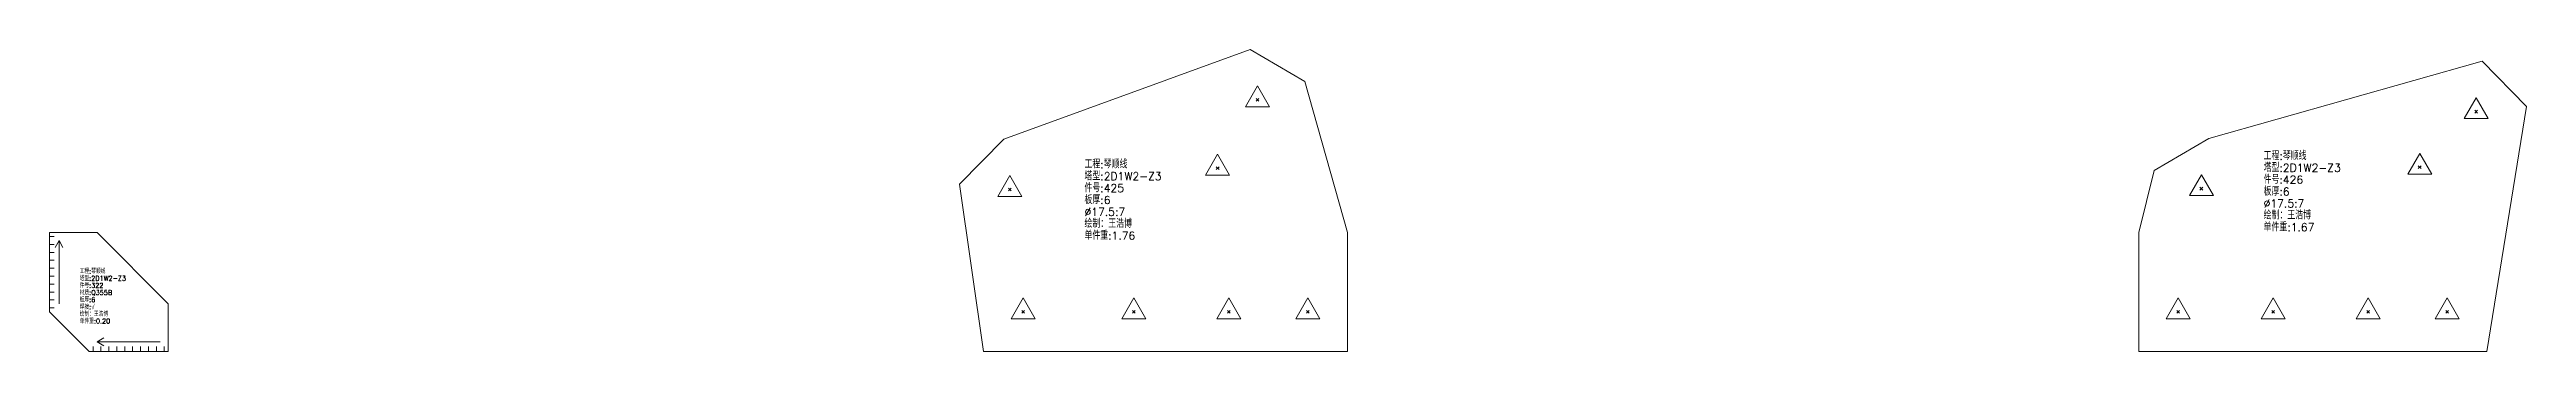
# Model space of a CAD drawing. Extents: x -580 to 8755, y 0 to 14723.
# Drawn here: x 3636 to 5201, y 8630 to 8821 of the extents above; entities that cross this region are included whole.
import ezdxf
from ezdxf.enums import TextEntityAlignment as Align

# ---------------------------------------------------------------- set-up
doc = ezdxf.new("R2010")
doc.units = 0
doc.header["$MEASUREMENT"] = 0
doc.layers.add('1', color=7, linetype='CONTINUOUS', lineweight=25)
doc.styles.get("Standard").update_dxf_attribs({"font": 'simplex.shx', "width": 0.7, "height": 3, "bigfont": 'gbhzfs.shx'})

msp = doc.modelspace()

# ---------------------------------------------------------------- texts
at = {"layer": '1', "color": 7, "linetype": 'Continuous', "lineweight": 18}
for s, height, p in [('工程:琴顺线', 5, (4289.52468, 8744.25536)), ('工程:琴顺线', 5, (5034.64067, 8749.56764)), ('件号:425', 5, (4289.52468, 8729.25536)), ('塔型:2D1W2-Z3', 5, (4289.52468, 8736.75536)), ('件号:426', 5, (5034.64067, 8734.56764)), ('板厚:6', 5, (5034.64067, 8727.06764)), ('塔型:2D1W2-Z3', 5, (5034.64067, 8742.06764)), ('板厚:6', 5, (4289.52468, 8721.75536)), ('%%c17.5:7', 5, (4289.52468, 8714.25536)), ('绘制：王浩博', 5, (5034.64067, 8712.06764)), ('%%c17.5:7', 5, (5034.64067, 8719.56764)), ('绘制：王浩博', 5, (4289.52468, 8706.75536)), ('单件重:1.76', 5, (4289.52468, 8699.25536)), ('单件重:1.67', 5, (5034.64067, 8704.56764)), ('件号:322', 3, (3654.56209, 8669.42058)), ('塔型:2D1W2-Z3', 3, (3654.56209, 8673.92058)), ('工程:琴顺线', 3, (3654.56209, 8678.42058)), ('材质:Q355B', 3, (3654.56209, 8664.92058)), ('板厚:6', 3, (3654.56209, 8660.42058)), ('焊接:√', 3, (3654.56209, 8655.92058)), ('绘制：王浩博', 3, (3654.56209, 8651.42058)), ('单件重:0.20', 3, (3654.56209, 8646.92058))]:
    msp.add_text(s, height=height, dxfattribs=at).set_placement(p, align=Align.BOTTOM_LEFT)

# ---------------------------------------------------------------- linework, layer by layer
at = {"layer": '1', "color": 7, "linetype": 'Continuous', "lineweight": 18}
for p, q in [((4394.22896, 8820.69803), (4238.6022, 8764.18715)), ((4428.76894, 8800.52405), (4394.22896, 8820.69803)), ((5172.67939, 8813.32259), (4999.98595, 8764.55776)), ((5200.75678, 8784.83295), (5172.67939, 8813.32259)), ((4455.71604, 8705.1811), (4428.76894, 8800.52405)), ((5175.71604, 8630.1811), (5200.75678, 8784.83295)), ((4238.6022, 8764.18715), (4210.5248, 8735.69751)), ((4999.98595, 8764.55776), (4965.44596, 8744.38378)), ((4210.5248, 8735.69751), (4225.71604, 8630.1811)), ((4965.44596, 8744.38378), (4955.71604, 8705.1811)), ((3665.5248, 8705.1811), (3635.5248, 8705.1811)), ((3635.5248, 8705.1811), (3635.5248, 8655.1811)), ((3710.5248, 8660.1811), (3665.5248, 8705.1811)), ((4455.71604, 8630.1811), (4455.71604, 8705.1811)), ((4955.71604, 8705.1811), (4955.71604, 8630.1811)), ((3710.5248, 8630.1811), (3710.5248, 8660.1811)), ((3635.5248, 8655.1811), (3660.5248, 8630.1811)), ((3660.5248, 8630.1811), (3710.5248, 8630.1811)), ((4225.71604, 8630.1811), (4455.71604, 8630.1811)), ((4955.71604, 8630.1811), (5175.71604, 8630.1811))]:
    msp.add_line(p, q, dxfattribs=at)
at = {"layer": '1', "color": 7, "linetype": 'Continuous', "lineweight": 13}
for p, q in [((4398.89021, 8797.77356), (4391.31271, 8784.64856)), ((4406.46771, 8784.64856), (4398.89021, 8797.77356)), ((4391.31271, 8784.64856), (4406.46771, 8784.64856)), ((4398.01521, 8788.14856), (4399.76521, 8789.89856)), ((4399.76521, 8788.14856), (4398.01521, 8789.89856)), ((5168.91206, 8790.27939), (5161.33456, 8777.15439)), ((5168.03706, 8780.65439), (5169.78706, 8782.40439)), ((5169.78706, 8780.65439), (5168.03706, 8782.40439)), ((5176.48956, 8777.15439), (5168.91206, 8790.27939)), ((5161.33456, 8777.15439), (5176.48956, 8777.15439)), ((4373.67274, 8754.59857), (4366.09524, 8741.47357)), ((4381.25024, 8741.47357), (4373.67274, 8754.59857)), ((5133.30001, 8755.18264), (5125.72251, 8742.05764)), ((5140.87751, 8742.05764), (5133.30001, 8755.18264)), ((4242.36953, 8741.14396), (4234.79203, 8728.01896)), ((4249.94703, 8728.01896), (4242.36953, 8741.14396)), ((4366.09524, 8741.47357), (4381.25024, 8741.47357)), ((4372.79774, 8744.97357), (4374.54774, 8746.72357)), ((4374.54774, 8744.97357), (4372.79774, 8746.72357)), ((4995.32467, 8741.63331), (4987.74717, 8728.50831)), ((5002.90217, 8728.50831), (4995.32467, 8741.63331)), ((5125.72251, 8742.05764), (5140.87751, 8742.05764)), ((5132.42501, 8745.55764), (5134.17501, 8747.30764)), ((5134.17501, 8745.55764), (5132.42501, 8747.30764)), ((4234.79203, 8728.01896), (4249.94703, 8728.01896)), ((4241.49453, 8731.51896), (4243.24453, 8733.26896)), ((4243.24453, 8731.51896), (4241.49453, 8733.26896)), ((4987.74717, 8728.50831), (5002.90217, 8728.50831)), ((4994.44967, 8732.00831), (4996.19967, 8733.75831)), ((4996.19967, 8732.00831), (4994.44967, 8733.75831)), ((3635.5248, 8702.6811), (3638.5248, 8702.6811)), ((3635.5248, 8697.6811), (3638.5248, 8697.6811)), ((3635.5248, 8692.6811), (3638.5248, 8692.6811)), ((3635.5248, 8687.6811), (3638.5248, 8687.6811)), ((3639.0248, 8695.85098), (3641.5248, 8700.1811)), ((3641.5248, 8660.1811), (3641.5248, 8700.1811)), ((3644.0248, 8695.85098), (3641.5248, 8700.1811)), ((3635.5248, 8682.6811), (3638.5248, 8682.6811)), ((3635.5248, 8677.6811), (3638.5248, 8677.6811)), ((3635.5248, 8672.6811), (3638.5248, 8672.6811)), ((3635.5248, 8667.6811), (3638.5248, 8667.6811)), ((3635.5248, 8662.6811), (3638.5248, 8662.6811)), ((3635.5248, 8657.6811), (3638.5248, 8657.6811)), ((4250.71604, 8663.9311), (4243.13854, 8650.8061)), ((4249.84104, 8654.3061), (4251.59104, 8656.0561)), ((4251.59104, 8654.3061), (4249.84104, 8656.0561)), ((4258.29354, 8650.8061), (4250.71604, 8663.9311)), ((4320.71604, 8663.9311), (4313.13854, 8650.8061)), ((4319.84104, 8654.3061), (4321.59104, 8656.0561)), ((4321.59104, 8654.3061), (4319.84104, 8656.0561)), ((4328.29354, 8650.8061), (4320.71604, 8663.9311)), ((4380.71604, 8663.9311), (4373.13854, 8650.8061)), ((4379.84104, 8654.3061), (4381.59104, 8656.0561)), ((4381.59104, 8654.3061), (4379.84104, 8656.0561)), ((4388.29354, 8650.8061), (4380.71604, 8663.9311)), ((4430.71604, 8663.9311), (4423.13854, 8650.8061)), ((4429.84104, 8654.3061), (4431.59104, 8656.0561)), ((4431.59104, 8654.3061), (4429.84104, 8656.0561)), ((4438.29354, 8650.8061), (4430.71604, 8663.9311)), ((4980.71604, 8663.9311), (4973.13854, 8650.8061)), ((4979.84104, 8654.3061), (4981.59104, 8656.0561)), ((4981.59104, 8654.3061), (4979.84104, 8656.0561)), ((4988.29354, 8650.8061), (4980.71604, 8663.9311)), ((5040.71604, 8663.9311), (5033.13854, 8650.8061)), ((5039.84104, 8654.3061), (5041.59104, 8656.0561)), ((5041.59104, 8654.3061), (5039.84104, 8656.0561)), ((5048.29354, 8650.8061), (5040.71604, 8663.9311)), ((5100.71604, 8663.9311), (5093.13854, 8650.8061)), ((5099.84104, 8654.3061), (5101.59104, 8656.0561)), ((5101.59104, 8654.3061), (5099.84104, 8656.0561)), ((5108.29354, 8650.8061), (5100.71604, 8663.9311)), ((5150.71604, 8663.9311), (5143.13854, 8650.8061)), ((5149.84104, 8654.3061), (5151.59104, 8656.0561)), ((5151.59104, 8654.3061), (5149.84104, 8656.0561)), ((5158.29354, 8650.8061), (5150.71604, 8663.9311)), ((4243.13854, 8650.8061), (4258.29354, 8650.8061)), ((4313.13854, 8650.8061), (4328.29354, 8650.8061)), ((4373.13854, 8650.8061), (4388.29354, 8650.8061)), ((4423.13854, 8650.8061), (4438.29354, 8650.8061)), ((4973.13854, 8650.8061), (4988.29354, 8650.8061)), ((5033.13854, 8650.8061), (5048.29354, 8650.8061)), ((5093.13854, 8650.8061), (5108.29354, 8650.8061)), ((5143.13854, 8650.8061), (5158.29354, 8650.8061)), ((3663.0248, 8630.1811), (3663.0248, 8633.1811)), ((3669.85493, 8638.6811), (3665.5248, 8636.1811)), ((3705.5248, 8636.1811), (3665.5248, 8636.1811)), ((3669.85493, 8633.6811), (3665.5248, 8636.1811)), ((3668.0248, 8630.1811), (3668.0248, 8633.1811)), ((3673.0248, 8630.1811), (3673.0248, 8633.1811)), ((3678.0248, 8630.1811), (3678.0248, 8633.1811)), ((3683.0248, 8630.1811), (3683.0248, 8633.1811)), ((3688.0248, 8630.1811), (3688.0248, 8633.1811)), ((3693.0248, 8630.1811), (3693.0248, 8633.1811)), ((3698.0248, 8630.1811), (3698.0248, 8633.1811)), ((3703.0248, 8630.1811), (3703.0248, 8633.1811)), ((3708.0248, 8630.1811), (3708.0248, 8633.1811))]:
    msp.add_line(p, q, dxfattribs=at)

msp.set_redraw_order([(e.dxf.handle, doc.entitydb.next_handle()) for e in msp.query("TEXT MTEXT ATTDEF DIMENSION ARC_DIMENSION")])  # texts and dimensions are drawn at this point

doc.saveas('drawing.dxf')
